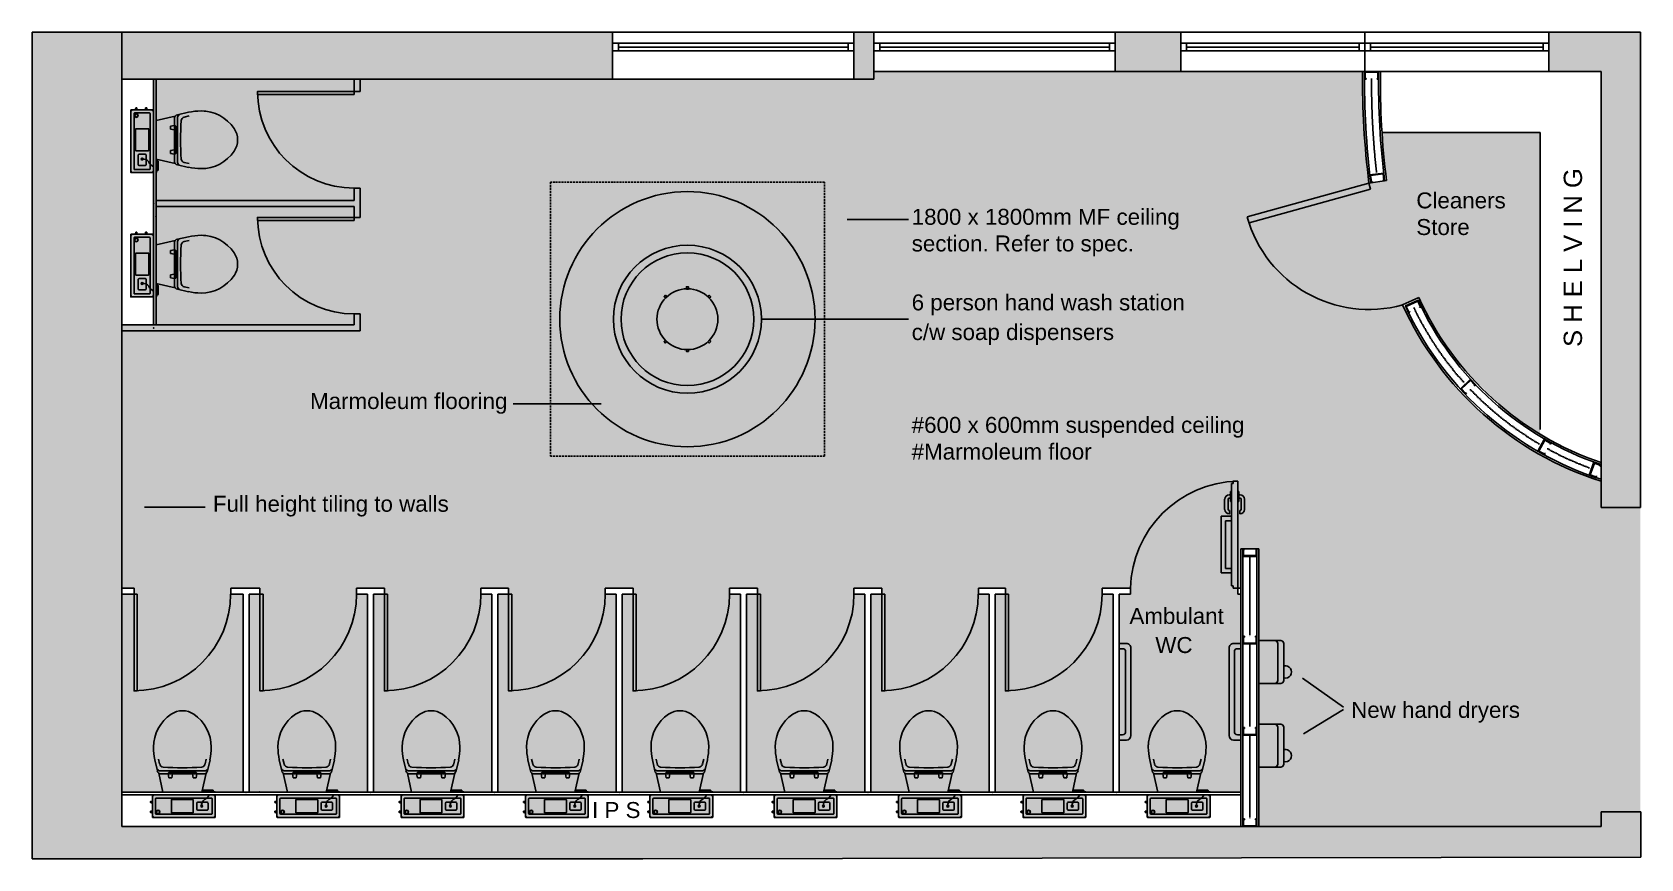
# Model space of a CAD drawing. Extents: x 210 to 10774, y 75 to 5506.
import ezdxf

# ---------------------------------------------------------------- set-up
doc = ezdxf.new("R2010")
doc.units = 0
doc.linetypes.add('BATTING', pattern=[10.16254, 0.00254, -2.54, -5.08, -2.54])
doc.linetypes.add('DASHED', pattern=[19.05, 12.7, -6.35])
doc.layers.get('0').update_dxf_attribs({"linetype": 'CONTINUOUS'})
for name, color, linetype in [('A-FLOOR_FINISH', 7, 'CONTINUOUS'), ('A-ROOF_DETAIL', 7, 'CONTINUOUS'), ('A-SANITARY', 7, 'CONTINUOUS'), ('A-SANITARYFIXTURE-G', 7, 'CONTINUOUS'), ('A-WALL_HATCH', 254, 'CONTINUOUS'), ('A-WINDOW-G', 7, 'CONTINUOUS'), ('ANTI-STATIC_CARPET', 7, 'CONTINUOUS'), ('DOORS', 7, 'CONTINUOUS'), ('NEW_WALL', 7, 'CONTINUOUS'), ('TEXT_EXTRA', 7, 'CONTINUOUS'), ('WALLS', 7, 'CONTINUOUS')]:
    doc.layers.add(name, color=color, linetype=linetype)
doc.styles.add('2_5_ARIAL', font='arial.ttf', dxfattribs={"height": 2.5})
doc.styles.get("Standard").update_dxf_attribs({"font": 'arial.ttf'})

msp = doc.modelspace()

# ---------------------------------------------------------------- texts
at = {"layer": 'TEXT_EXTRA', "color": 0, "linetype": 'CONTINUOUS', "style": '2_5_ARIAL'}
msp.add_text('S H E L V I N G', height=120, rotation=90, dxfattribs=at).set_placement((10388, 3438))
at = {"layer": 'TEXT_EXTRA', "color": 0, "linetype": 'CONTINUOUS'}
for s, p in [('Marmoleum flooring', (2035, 3030)), ('Full height tiling to walls', (1397, 2355)), ('New hand dryers', (8872, 1001)), ('I P S', (3887, 343))]:
    msp.add_text(s, height=105, dxfattribs=at).set_placement(p)
at = {"layer": 'TEXT_EXTRA', "color": 0}
for s, p in [('Ambulant', (7416, 1618)), ('WC', (7586, 1427))]:
    msp.add_text(s, height=105, dxfattribs=at).set_placement(p)

# ---------------------------------------------------------------- blocks, each defined once
blk = doc.blocks.new('*U6')
at = {"layer": 'A-WALL_HATCH', "color": 254, "linetype": 'CONTINUOUS'}
for points in [[(798, 5197), (798, 5506), (4022, 5197)], [(4022, 5197), (798, 5506), (4022, 5506)], [(7322, 5247), (7322, 5506), (7754, 5247)], [(7754, 5247), (7322, 5506), (7754, 5506)], [(10171, 5247), (10171, 5506), (10513, 5247)], [(10513, 5247), (10171, 5506), (10513, 5506)], [(10513, 2384), (10513, 5506), (10772, 2384)], [(10772, 2384), (10513, 5506), (10772, 5506)]]:
    blk.add_solid(points, dxfattribs=at)
blk = doc.blocks.new('*U7')
at = {"layer": 'ANTI-STATIC_CARPET', "color": 7, "linetype": 'CONTINUOUS'}
for points in [[(1007, 513), (1007, 5197), (1514, 513)], [(1514, 513), (1007, 5197), (1514, 5197)], [(1514, 1853), (1514, 5197), (1595, 1853)], [(1595, 1853), (1514, 5197), (1595, 5197)], [(1595, 1853), (1595, 5197), (1635, 1853)], [(1635, 1853), (1595, 5197), (1635, 5197)], [(1635, 1853), (1635, 5197), (1706, 1853)], [(1706, 1853), (1635, 5197), (1706, 5197)], [(1706, 513), (1706, 5197), (2339, 513)], [(2339, 513), (1706, 5197), (2339, 5197)], [(2339, 1853), (2339, 5197), (2340, 1853)], [(2340, 1853), (2339, 5197), (2340, 5197)], [(2340, 1853), (2340, 5197), (2412, 1853)], [(2412, 1853), (2340, 5197), (2412, 5197)], [(2412, 1853), (2412, 5197), (2452, 1853)], [(2452, 1853), (2412, 5197), (2452, 5197)], [(2452, 1853), (2452, 5197), (2523, 1853)], [(2523, 1853), (2452, 5197), (2523, 5197)], [(2523, 513), (2523, 5197), (3157, 513)], [(3157, 513), (2523, 5197), (3157, 5197)], [(3157, 1853), (3157, 5197), (3228, 1853)], [(3228, 1853), (3157, 5197), (3228, 5197)], [(3228, 1853), (3228, 5197), (3268, 1853)], [(3268, 1853), (3228, 5197), (3268, 5197)], [(3268, 1853), (3268, 5197), (3339, 1853)], [(3339, 1853), (3268, 5197), (3339, 5197)], [(3339, 513), (3339, 5197), (3974, 513)], [(3974, 513), (3339, 5197), (3974, 5197)], [(3974, 1853), (3974, 5197), (4045, 1853)], [(4045, 1853), (3974, 5197), (4045, 5197)], [(4045, 1853), (4045, 5197), (4085, 1853)], [(4085, 1853), (4045, 5197), (4085, 5197)], [(4085, 1853), (4085, 5197), (4156, 1853)], [(4156, 1853), (4085, 5197), (4156, 5197)], [(4156, 513), (4156, 5197), (4790, 513)], [(4790, 513), (4156, 5197), (4790, 5197)], [(4790, 1853), (4790, 5197), (4862, 1853)], [(4862, 1853), (4790, 5197), (4862, 5197)], [(4862, 1853), (4862, 5197), (4902, 1853)], [(4902, 1853), (4862, 5197), (4902, 5197)], [(4902, 1853), (4902, 5197), (4973, 1853)], [(4973, 1853), (4902, 5197), (4973, 5197)], [(4973, 513), (4973, 5197), (5607, 513)], [(5607, 513), (4973, 5197), (5607, 5197)], [(5607, 1853), (5607, 5197), (5678, 1853)], [(5678, 1853), (5607, 5197), (5678, 5197)], [(5678, 1853), (5678, 5197), (5718, 1853)], [(5718, 1853), (5678, 5197), (5718, 5197)], [(5718, 1853), (5718, 5197), (5738, 1853)], [(5738, 1853), (5718, 5197), (5738, 5197)], [(5738, 1853), (5738, 5247), (5789, 1853)], [(5789, 1853), (5738, 5247), (5789, 5247)], [(5789, 513), (5789, 5247), (6424, 513)], [(6424, 513), (5789, 5247), (6424, 5247)], [(6424, 1853), (6424, 5247), (6495, 1853)], [(6495, 1853), (6424, 5247), (6495, 5247)], [(6495, 1853), (6495, 5247), (6535, 1853)], [(6535, 1853), (6495, 5247), (6535, 5247)], [(6535, 1853), (6535, 5247), (6602, 1853)], [(6602, 1853), (6535, 5247), (6602, 5247)], [(6602, 513), (6602, 5247), (7236, 513)], [(7236, 513), (6602, 5247), (7236, 5247)], [(7236, 1853), (7236, 5247), (7308, 1853)], [(7308, 1853), (7236, 5247), (7308, 5247)], [(7308, 1853), (7308, 5247), (7348, 1853)], [(7348, 1853), (7308, 5247), (7348, 5247)], [(7348, 1853), (7348, 5247), (7423, 1853)], [(7423, 1853), (7348, 5247), (7423, 5247)], [(7423, 1853), (7423, 5247), (7423, 1813)], [(7423, 1813), (7423, 5247), (7423, 5247)], [(7423, 513), (7423, 5247), (8127, 513)], [(8127, 513), (7423, 5247), (8127, 5247)], [(8127, 1853), (8127, 5247), (8148, 1853)], [(8148, 1853), (8127, 5247), (8148, 5247)], [(8148, 2112), (8148, 5247), (8265, 2112)], [(8265, 2112), (8148, 5247), (8265, 5247)], [(8265, 287), (8265, 5247), (8947, 287)], [(8947, 287), (8265, 5247), (8947, 5247)], [(8947, 287), (8947, 5184), (8989, 287)], [(8989, 287), (8947, 5184), (8989, 4514)], [(9104, 4531), (9075, 4847), (9104, 4847)], [(9104, 287), (9104, 4847), (9210, 287)], [(9210, 287), (9104, 4847), (9210, 4847)], [(9210, 3715), (9210, 4847), (9317, 3762)], [(9317, 3762), (9210, 4847), (9317, 4847)], [(9317, 3762), (9317, 4847), (9352, 3698)], [(9352, 3698), (9317, 4847), (9352, 4847)], [(9352, 3698), (9352, 4847), (9463, 3495)], [(9463, 3495), (9352, 4847), (9463, 4847)], [(9463, 3495), (9463, 4847), (9530, 3408)], [(9530, 3408), (9463, 4847), (9530, 4847)], [(9530, 3408), (9530, 4847), (9647, 3253)], [(9647, 3253), (9530, 4847), (9647, 4847)], [(9647, 3253), (9647, 4847), (9739, 3165)], [(9739, 3165), (9647, 4847), (9739, 4847)], [(9739, 3165), (9739, 4847), (9865, 3042)], [(9865, 3042), (9739, 4847), (9865, 4847)], [(9865, 3042), (9865, 4847), (9975, 2963)], [(9975, 2963), (9865, 4847), (9975, 4847)], [(9975, 2963), (9975, 4847), (10113, 2865)], [(10113, 2865), (9975, 4847), (10113, 4847)], [(9075, 287), (8989, 4514), (9075, 4527)], [(8989, 287), (8989, 4514), (9075, 287)], [(9104, 287), (9075, 4527), (9104, 4531)], [(9075, 287), (9075, 4527), (9104, 287)], [(9210, 287), (9210, 3715), (9317, 287)], [(9317, 287), (9210, 3715), (9317, 3517)], [(798, 1853), (798, 3583), (879, 1853)], [(879, 1853), (798, 3583), (879, 3583)], [(879, 513), (879, 3583), (1007, 513)], [(1007, 513), (879, 3583), (1007, 3583)], [(9317, 287), (9317, 3517), (9352, 287)], [(9352, 287), (9317, 3517), (9352, 3451)], [(9352, 287), (9352, 3451), (9463, 287)], [(9463, 287), (9352, 3451), (9463, 3301)], [(9463, 287), (9463, 3301), (9530, 287)], [(9530, 287), (9463, 3301), (9530, 3210)], [(9530, 287), (9530, 3210), (9647, 287)], [(9647, 287), (9530, 3210), (9647, 3090)], [(9647, 287), (9647, 3090), (9739, 287)], [(9739, 287), (9647, 3090), (9739, 2997)], [(9739, 287), (9739, 2997), (9865, 287)], [(9865, 287), (9739, 2997), (9865, 2898)], [(9865, 287), (9865, 2898), (9975, 287)], [(9975, 287), (9865, 2898), (9975, 2814)], [(9975, 287), (9975, 2814), (10113, 287)], [(10113, 287), (9975, 2814), (10113, 2735)], [(10113, 287), (10113, 2735), (10235, 287)], [(10235, 287), (10113, 2735), (10235, 2665)], [(10235, 287), (10235, 2665), (10513, 287)], [(10513, 287), (10235, 2665), (10513, 2555)], [(10513, 287), (10513, 2384), (10514, 287)], [(10514, 287), (10513, 2384), (10514, 2384)], [(10514, 384), (10514, 2384), (10772, 384)], [(10772, 384), (10514, 2384), (10772, 2384)], [(798, 513), (798, 1813), (798, 513)], [(798, 513), (798, 1813), (798, 1813)], [(798, 513), (798, 1813), (879, 513)], [(879, 513), (798, 1813), (879, 1813)], [(1514, 513), (1514, 1813), (1595, 513)], [(1595, 513), (1514, 1813), (1595, 1813)], [(1635, 513), (1635, 1813), (1706, 513)], [(1706, 513), (1635, 1813), (1706, 1813)], [(2339, 513), (2339, 1853), (2340, 513)], [(2340, 513), (2339, 1853), (2340, 1813)], [(2340, 513), (2340, 1813), (2412, 513)], [(2412, 513), (2340, 1813), (2412, 1813)], [(2452, 513), (2452, 1813), (2523, 513)], [(2523, 513), (2452, 1813), (2523, 1813)], [(3157, 513), (3157, 1813), (3228, 513)], [(3228, 513), (3157, 1813), (3228, 1813)], [(3268, 513), (3268, 1813), (3339, 513)], [(3339, 513), (3268, 1813), (3339, 1813)], [(3974, 513), (3974, 1813), (4045, 513)], [(4045, 513), (3974, 1813), (4045, 1813)], [(4085, 513), (4085, 1813), (4156, 513)], [(4156, 513), (4085, 1813), (4156, 1813)], [(4790, 513), (4790, 1813), (4862, 513)], [(4862, 513), (4790, 1813), (4862, 1813)], [(4902, 513), (4902, 1813), (4973, 513)], [(4973, 513), (4902, 1813), (4973, 1813)], [(5607, 513), (5607, 1813), (5678, 513)], [(5678, 513), (5607, 1813), (5678, 1813)], [(5718, 513), (5718, 1813), (5738, 513)], [(5738, 513), (5718, 1813), (5738, 1813)], [(5738, 513), (5738, 1813), (5789, 513)], [(5789, 513), (5738, 1813), (5789, 1813)], [(6424, 513), (6424, 1813), (6495, 513)], [(6495, 513), (6424, 1813), (6495, 1813)], [(6535, 513), (6535, 1813), (6602, 513)], [(6602, 513), (6535, 1813), (6602, 1813)], [(7236, 513), (7236, 1813), (7308, 513)], [(7308, 513), (7236, 1813), (7308, 1813)], [(7348, 513), (7348, 1813), (7423, 513)], [(7423, 513), (7348, 1813), (7423, 1813)], [(7423, 513), (7423, 1813), (7423, 513)], [(7423, 513), (7423, 1813), (7423, 1813)], [(8127, 513), (8127, 1813), (8148, 513)], [(8148, 513), (8127, 1813), (8148, 1813)]]:
    blk.add_solid(points, dxfattribs=at)
blk = doc.blocks.new('*U8')
at = {"layer": 'A-WALL_HATCH', "color": 254, "linetype": 'CONTINUOUS'}
for points in [[(5606, 5197), (5606, 5506), (5738, 5197)], [(5738, 5197), (5606, 5506), (5738, 5506)]]:
    blk.add_solid(points, dxfattribs=at)
blk = doc.blocks.new('*U9')
at = {"layer": 'A-FLOOR_FINISH', "color": 31, "linetype": 'CONTINUOUS'}
for points in [[(4350, 4076), (4327, 4435), (4350, 4442)], [(4419, 4097), (4350, 4442), (4419, 4449)], [(4350, 4076), (4350, 4442), (4419, 4097)], [(4513, 4106), (4419, 4449), (4513, 4458)], [(4419, 4097), (4419, 4449), (4513, 4106)], [(4513, 4106), (4513, 4458), (4608, 4097)], [(4608, 4097), (4513, 4458), (4608, 4449)], [(4608, 4097), (4608, 4449), (4677, 4076)], [(4677, 4076), (4608, 4449), (4677, 4442)], [(4677, 4076), (4677, 4442), (4699, 4069)], [(4699, 4069), (4677, 4442), (4699, 4435)], [(4109, 3890), (4064, 4326), (4109, 4350)], [(4170, 3964), (4109, 4350), (4170, 4382)], [(4109, 3890), (4109, 4350), (4170, 3964)], [(4193, 3983), (4170, 4382), (4193, 4395)], [(4170, 3964), (4170, 4382), (4193, 3983)], [(4243, 4024), (4193, 4395), (4243, 4410)], [(4193, 3983), (4193, 4395), (4243, 4024)], [(4327, 4069), (4243, 4410), (4327, 4435)], [(4243, 4024), (4243, 4410), (4327, 4069)], [(4327, 4069), (4327, 4435), (4350, 4076)], [(4699, 4069), (4699, 4435), (4783, 4024)], [(4783, 4024), (4699, 4435), (4783, 4410)], [(4783, 4024), (4783, 4410), (4834, 3983)], [(4834, 3983), (4783, 4410), (4834, 4395)], [(4834, 3983), (4834, 4395), (4857, 3964)], [(4857, 3964), (4834, 4395), (4857, 4382)], [(4857, 3964), (4857, 4382), (4917, 3890)], [(4917, 3890), (4857, 4382), (4917, 4350)], [(4917, 3890), (4917, 4350), (4962, 3806)], [(4962, 3806), (4917, 4350), (4962, 4326)], [(4027, 2940), (3921, 4213), (4027, 4300)], [(4037, 3715), (4027, 4300), (4037, 4308)], [(4027, 3620), (4027, 4300), (4037, 3715)], [(4048, 3752), (4037, 4308), (4048, 4317)], [(4037, 3715), (4037, 4308), (4048, 3752)], [(4064, 3806), (4048, 4317), (4064, 4326)], [(4048, 3752), (4048, 4317), (4064, 3806)], [(4064, 3806), (4064, 4326), (4109, 3890)], [(4962, 3806), (4962, 4326), (4979, 3752)], [(4979, 3752), (4962, 4326), (4979, 4317)], [(4979, 3752), (4979, 4317), (4990, 3715)], [(4990, 3715), (4979, 4317), (4990, 4308)], [(4990, 3715), (4990, 4308), (4999, 3620)], [(4999, 3620), (4990, 4308), (4999, 4300)], [(4999, 2940), (4999, 4300), (5106, 3028)], [(5106, 3028), (4999, 4300), (5106, 4213)], [(3921, 3028), (3817, 4086), (3921, 4213)], [(3921, 3028), (3921, 4213), (4027, 2940)], [(5106, 3028), (5106, 4213), (5210, 3155)], [(5210, 3155), (5106, 4213), (5210, 4086)], [(3817, 3155), (3739, 3941), (3817, 4086)], [(3817, 3155), (3817, 4086), (3921, 3028)], [(5210, 3155), (5210, 4086), (5287, 3300)], [(5287, 3300), (5210, 4086), (5287, 3941)], [(3739, 3300), (3692, 3784), (3739, 3941)], [(3739, 3300), (3739, 3941), (3817, 3155)], [(5287, 3300), (5287, 3941), (5335, 3457)], [(5335, 3457), (5287, 3941), (5335, 3784)], [(3692, 3457), (3675, 3620), (3692, 3784)], [(3692, 3457), (3692, 3784), (3739, 3300)], [(5335, 3457), (5335, 3784), (5351, 3620)], [(4027, 2940), (4027, 3620), (4037, 2933)], [(4037, 2933), (4027, 3620), (4037, 3526)], [(4999, 2940), (4990, 3526), (4999, 3620)], [(4037, 2933), (4037, 3526), (4048, 2924)], [(4048, 2924), (4037, 3526), (4048, 3489)], [(4048, 2924), (4048, 3489), (4064, 2915)], [(4064, 2915), (4048, 3489), (4064, 3434)], [(4979, 2924), (4962, 3434), (4979, 3489)], [(4990, 2933), (4979, 3489), (4990, 3526)], [(4979, 2924), (4979, 3489), (4990, 2933)], [(4990, 2933), (4990, 3526), (4999, 2940)], [(4064, 2915), (4064, 3434), (4109, 2891)], [(4109, 2891), (4064, 3434), (4109, 3350)], [(4962, 2915), (4917, 3350), (4962, 3434)], [(4962, 2915), (4962, 3434), (4979, 2924)], [(4109, 2891), (4109, 3350), (4170, 2859)], [(4170, 2859), (4109, 3350), (4170, 3277)], [(4170, 2859), (4170, 3277), (4193, 2846)], [(4193, 2846), (4170, 3277), (4193, 3258)], [(4857, 2859), (4834, 3258), (4857, 3277)], [(4917, 2891), (4857, 3277), (4917, 3350)], [(4857, 2859), (4857, 3277), (4917, 2891)], [(4917, 2891), (4917, 3350), (4962, 2915)], [(4193, 2846), (4193, 3258), (4243, 2831)], [(4243, 2831), (4193, 3258), (4243, 3216)], [(4243, 2831), (4243, 3216), (4327, 2805)], [(4327, 2805), (4243, 3216), (4327, 3171)], [(4327, 2805), (4327, 3171), (4350, 2799)], [(4350, 2799), (4327, 3171), (4350, 3165)], [(4699, 2805), (4677, 3165), (4699, 3171)], [(4783, 2831), (4699, 3171), (4783, 3216)], [(4699, 2805), (4699, 3171), (4783, 2831)], [(4834, 2846), (4783, 3216), (4834, 3258)], [(4783, 2831), (4783, 3216), (4834, 2846)], [(4834, 2846), (4834, 3258), (4857, 2859)], [(4350, 2799), (4350, 3165), (4419, 2792)], [(4419, 2792), (4350, 3165), (4419, 3144)], [(4419, 2792), (4419, 3144), (4513, 2782)], [(4513, 2782), (4419, 3144), (4513, 3134)], [(4608, 2792), (4513, 3134), (4608, 3144)], [(4513, 2782), (4513, 3134), (4608, 2792)], [(4677, 2799), (4608, 3144), (4677, 3165)], [(4608, 2792), (4608, 3144), (4677, 2799)], [(4677, 2799), (4677, 3165), (4699, 2805)]]:
    blk.add_solid(points, dxfattribs=at)
blk = doc.blocks.new('*U10')
at = {"layer": 'A-SANITARY', "color": 254, "linetype": 'CONTINUOUS'}
for points in [[(4243, 3216), (4170, 3964), (4243, 4024)], [(4327, 3171), (4243, 4024), (4327, 4069)], [(4243, 3216), (4243, 4024), (4327, 3171)], [(4419, 3144), (4327, 4069), (4419, 4097)], [(4327, 3171), (4327, 4069), (4419, 3144)], [(4513, 3134), (4419, 4097), (4513, 4106)], [(4419, 3144), (4419, 4097), (4513, 3134)], [(4513, 3134), (4513, 4106), (4608, 3144)], [(4608, 3144), (4513, 4106), (4608, 4097)], [(4608, 3144), (4608, 4097), (4699, 3171)], [(4699, 3171), (4608, 4097), (4699, 4069)], [(4699, 3171), (4699, 4069), (4783, 3216)], [(4783, 3216), (4699, 4069), (4783, 4024)], [(4783, 3216), (4783, 4024), (4857, 3277)], [(4857, 3277), (4783, 4024), (4857, 3964)], [(4170, 3277), (4109, 3890), (4170, 3964)], [(4170, 3277), (4170, 3964), (4243, 3216)], [(4857, 3277), (4857, 3964), (4917, 3350)], [(4917, 3350), (4857, 3964), (4917, 3890)], [(4064, 3434), (4037, 3715), (4064, 3806)], [(4109, 3350), (4064, 3806), (4109, 3890)], [(4064, 3434), (4064, 3806), (4109, 3350)], [(4109, 3350), (4109, 3890), (4170, 3277)], [(4917, 3350), (4917, 3890), (4962, 3434)], [(4962, 3434), (4917, 3890), (4962, 3806)], [(4962, 3434), (4962, 3806), (4990, 3526)], [(4990, 3526), (4962, 3806), (4990, 3715)], [(4037, 3526), (4027, 3620), (4037, 3715)], [(4037, 3526), (4037, 3715), (4064, 3434)], [(4990, 3526), (4990, 3715), (4999, 3620)]]:
    blk.add_solid(points, dxfattribs=at)
blk = doc.blocks.new('*U23')
at = {"color": 254, "linetype": 'CONTINUOUS'}
for points in [[(0, 69), (0, 214), (0, 65)], [(0, 65), (0, 214), (0, 214)], [(0, 65), (0, 214), (1, 62)], [(1, 62), (0, 214), (1, 214)], [(1, 62), (1, 214), (3, 59)], [(3, 59), (1, 214), (3, 214)], [(3, 59), (3, 214), (5, 56)], [(5, 56), (3, 214), (5, 214)], [(5, 56), (5, 214), (7, 53)], [(7, 53), (5, 214), (7, 214)], [(7, 53), (7, 214), (10, 51)], [(10, 51), (7, 214), (10, 214)], [(10, 51), (10, 214), (13, 50)], [(13, 50), (10, 214), (13, 214)], [(13, 50), (13, 214), (17, 49)], [(17, 49), (13, 214), (17, 214)], [(17, 49), (17, 214), (20, 49)], [(20, 49), (17, 214), (20, 214)], [(20, 49), (20, 214), (36, 49)], [(36, 49), (20, 214), (36, 214)], [(36, 49), (36, 214), (36, 49)], [(36, 49), (36, 214), (36, 214)], [(36, 49), (36, 214), (36, 49)], [(36, 49), (36, 214), (36, 214)], [(36, 49), (36, 214), (37, 49)], [(37, 49), (36, 214), (37, 214)], [(37, 31), (37, 214), (39, 24)], [(39, 24), (37, 214), (39, 214)], [(39, 24), (39, 214), (43, 17)], [(43, 17), (39, 214), (43, 214)], [(43, 17), (43, 214), (48, 11)], [(48, 11), (43, 214), (48, 214)], [(48, 11), (48, 214), (54, 6)], [(54, 6), (48, 214), (54, 214)], [(54, 6), (54, 214), (61, 2)], [(61, 2), (54, 214), (61, 214)], [(61, 2), (61, 214), (69, -1)], [(69, -1), (61, 214), (69, 214)], [(69, -1), (69, 214), (76, -1)], [(76, -1), (69, 214), (76, 214)], [(76, -1), (76, 214), (84, -1)], [(84, -1), (76, 214), (84, 214)], [(84, -1), (84, 214), (91, 1)], [(91, 1), (84, 214), (91, 214)], [(91, 1), (91, 214), (97, 4)], [(97, 4), (91, 214), (97, 214)], [(97, 4), (97, 214), (103, 9)], [(103, 9), (97, 214), (103, 214)], [(103, 9), (103, 214), (108, 14)], [(108, 14), (103, 214), (108, 214)], [(108, 14), (108, 214), (112, 20)], [(112, 20), (108, 214), (112, 214)], [(112, 20), (112, 214), (115, 27)], [(115, 27), (112, 214), (115, 214)], [(115, 27), (115, 214), (116, 31)], [(116, 31), (115, 214), (116, 214)], [(116, 49), (116, 214), (117, 49)], [(117, 49), (116, 214), (117, 214)], [(117, 49), (117, 214), (117, 49)], [(117, 49), (117, 214), (117, 214)], [(117, 49), (117, 214), (262, 49)], [(262, 49), (117, 214), (262, 214)], [(262, 49), (262, 214), (266, 49)], [(266, 49), (262, 214), (266, 214)], [(266, 49), (266, 214), (270, 50)], [(270, 50), (266, 214), (270, 214)], [(270, 50), (270, 214), (273, 52)], [(273, 52), (270, 214), (273, 214)], [(273, 52), (273, 214), (276, 55)], [(276, 55), (273, 214), (276, 214)], [(276, 55), (276, 214), (279, 58)], [(279, 58), (276, 214), (279, 214)], [(279, 58), (279, 214), (280, 61)], [(280, 61), (279, 214), (280, 214)], [(280, 61), (280, 214), (282, 65)], [(282, 65), (280, 214), (282, 214)], [(282, 65), (282, 214), (282, 69)], [(282, 69), (282, 214), (282, 214)], [(37, 31), (36, 47), (37, 49)], [(36, 32), (36, 44), (36, 47)], [(36, 32), (36, 47), (37, 31)], [(36, 37), (36, 39), (36, 44)], [(36, 37), (36, 44), (36, 32)], [(116, 31), (116, 49), (117, 34)], [(117, 34), (116, 49), (117, 44)], [(117, 34), (117, 44), (117, 41)]]:
    blk.add_solid(points, dxfattribs=at)
blk = doc.blocks.new('A$C46FF5BAC')
at = {"layer": 'A-SANITARYFIXTURE-G'}
for p, q in [((0, 214), (282, 214)), ((0, 214), (0, 69)), ((282, 214), (282, 69)), ((20, 89), (262, 89)), ((262, 49), (20, 49))]:
    blk.add_line(p, q, dxfattribs=at)
for centre, radius, start, end in [((20, 109), 20, 180, 270), ((262, 109), 20, 270, 0), ((20, 69), 20, 180, 270), ((76, 39), 40.8, 166.9264, 13.0736), ((262, 69), 20, 270, 0)]:
    blk.add_arc(centre, radius, start, end, dxfattribs=at)
at = {"color": 254}
blk.add_blockref('*U23', (0, 0), dxfattribs=at)
blk = doc.blocks.new('*U22')
at = {"layer": 'A-SANITARY', "color": 254, "linetype": 'CONTINUOUS'}
for points in [[(89, 169), (88, 634), (89, 634)], [(89, 169), (89, 634), (89, 635)], [(89, 169), (89, 635), (89, 169)], [(89, 169), (89, 635), (89, 635)], [(89, 169), (89, 635), (90, 168)], [(90, 168), (89, 635), (90, 635)], [(89, 169), (89, 634), (89, 169)], [(95, 167), (90, 636), (95, 641)], [(90, 168), (90, 635), (90, 636)], [(90, 168), (90, 636), (90, 167)], [(90, 167), (90, 636), (90, 636)], [(90, 167), (90, 636), (95, 167)], [(90, 168), (90, 635), (90, 168)], [(120, 167), (95, 641), (120, 664)], [(95, 167), (95, 641), (120, 167)], [(150, 167), (120, 664), (150, 682)], [(120, 167), (120, 664), (150, 167)], [(182, 167), (150, 682), (182, 695)], [(150, 167), (150, 682), (182, 167)], [(215, 167), (182, 695), (215, 702)], [(182, 167), (182, 695), (215, 167)], [(215, 167), (215, 702), (249, 167)], [(249, 167), (215, 702), (249, 695)], [(249, 167), (249, 695), (281, 167)], [(281, 167), (249, 695), (281, 682)], [(281, 167), (281, 682), (310, 167)], [(310, 167), (281, 682), (310, 664)], [(310, 167), (310, 664), (336, 167)], [(336, 167), (310, 664), (336, 641)], [(336, 167), (336, 641), (343, 167)], [(343, 167), (336, 641), (343, 633)], [(39, 363), (29, 505), (39, 546)], [(51, 307), (39, 546), (51, 572)], [(39, 363), (39, 546), (51, 307)], [(52, 302), (51, 572), (52, 575)], [(51, 307), (51, 572), (52, 302)], [(54, 299), (52, 575), (54, 580)], [(52, 302), (52, 575), (54, 299)], [(56, 296), (54, 580), (56, 585)], [(54, 299), (54, 580), (56, 296)], [(57, 295), (56, 585), (57, 586)], [(56, 296), (56, 585), (57, 295)], [(60, 292), (57, 586), (60, 592)], [(57, 295), (57, 586), (60, 292)], [(73, 234), (60, 592), (73, 615)], [(60, 292), (60, 592), (73, 234)], [(75, 226), (73, 615), (75, 617)], [(73, 234), (73, 615), (75, 226)], [(76, 221), (75, 617), (76, 618)], [(75, 226), (75, 617), (75, 224)], [(75, 224), (75, 617), (75, 617)], [(75, 224), (75, 617), (76, 221)], [(76, 219), (76, 618), (76, 619)], [(76, 219), (76, 619), (77, 217)], [(77, 217), (76, 619), (77, 619)], [(76, 221), (76, 618), (76, 219)], [(77, 215), (77, 619), (77, 620)], [(77, 215), (77, 620), (77, 214)], [(77, 214), (77, 620), (77, 620)], [(77, 214), (77, 620), (77, 213)], [(77, 213), (77, 620), (77, 620)], [(77, 213), (77, 620), (78, 213)], [(78, 213), (77, 620), (78, 620)], [(77, 217), (77, 619), (77, 215)], [(87, 170), (78, 620), (87, 632)], [(78, 213), (78, 620), (87, 170)], [(88, 170), (87, 632), (88, 633)], [(87, 170), (87, 632), (88, 170)], [(88, 170), (88, 633), (88, 634)], [(88, 170), (88, 634), (89, 169)], [(88, 170), (88, 633), (88, 170)], [(343, 167), (343, 633), (358, 234)], [(358, 234), (343, 633), (358, 615)], [(358, 234), (358, 615), (371, 292)], [(371, 292), (358, 615), (371, 592)], [(371, 292), (371, 592), (374, 295)], [(374, 295), (371, 592), (374, 586)], [(374, 295), (374, 586), (375, 296)], [(375, 296), (374, 586), (375, 585)], [(375, 296), (375, 585), (377, 299)], [(377, 299), (375, 585), (377, 580)], [(377, 299), (377, 580), (379, 302)], [(379, 302), (377, 580), (379, 576)], [(379, 302), (379, 576), (380, 307)], [(380, 307), (379, 576), (380, 572)], [(380, 307), (380, 572), (392, 359)], [(392, 359), (380, 572), (392, 546)], [(392, 359), (392, 546), (397, 384)], [(397, 384), (392, 546), (397, 524)], [(28, 421), (25, 463), (28, 491)], [(29, 414), (28, 491), (29, 505)], [(28, 421), (28, 491), (29, 414)], [(29, 414), (29, 505), (39, 363)], [(397, 384), (397, 524), (402, 430)], [(402, 430), (397, 524), (402, 504)], [(402, 430), (402, 504), (405, 462)], [(1, 1), (0, 148), (1, 149)], [(0, 2), (0, 147), (0, 148)], [(0, 2), (0, 148), (0, 2)], [(0, 2), (0, 148), (0, 148)], [(0, 2), (0, 148), (0, 2)], [(0, 2), (0, 148), (0, 148)], [(0, 2), (0, 148), (0, 2)], [(0, 2), (0, 148), (0, 148)], [(0, 2), (0, 148), (1, 1)], [(0, 3), (0, 147), (0, 2)], [(0, 2), (0, 147), (0, 147)], [(0, 2), (0, 147), (0, 2)], [(2, 0), (1, 149), (2, 150)], [(1, 1), (1, 149), (1, 1)], [(1, 1), (1, 149), (1, 149)], [(1, 1), (1, 149), (1, 1)], [(1, 1), (1, 149), (1, 149)], [(1, 1), (1, 149), (1, 1)], [(1, 1), (1, 149), (1, 149)], [(1, 1), (1, 149), (1, 1)], [(1, 1), (1, 149), (1, 149)], [(1, 1), (1, 149), (2, 0)], [(2, 0), (2, 150), (2, 0)], [(2, 0), (2, 150), (2, 150)], [(2, 0), (2, 150), (2, 0)], [(2, 0), (2, 150), (2, 150)], [(2, 0), (2, 150), (2, 0)], [(2, 0), (2, 150), (2, 150)], [(2, 0), (2, 150), (2, 0)], [(2, 0), (2, 150), (2, 150)], [(2, 0), (2, 150), (3, 0)], [(3, 0), (2, 150), (3, 150)], [(3, 0), (3, 150), (13, 0)], [(13, 0), (3, 150), (13, 150)], [(13, 170), (13, 178), (13, 179)], [(13, 170), (13, 179), (13, 170)], [(13, 170), (13, 179), (13, 179)], [(13, 170), (13, 179), (14, 170)], [(14, 170), (13, 179), (14, 179)], [(13, 170), (13, 177), (13, 178)], [(13, 170), (13, 178), (13, 170)], [(13, 170), (13, 178), (13, 178)], [(13, 170), (13, 178), (13, 170)], [(13, 170), (13, 177), (13, 170)], [(13, 0), (13, 150), (13, 0)], [(13, 0), (13, 150), (13, 150)], [(13, 0), (13, 150), (13, 0)], [(13, 0), (13, 150), (13, 150)], [(13, 0), (13, 150), (13, 0)], [(13, 0), (13, 150), (13, 150)], [(13, 0), (13, 150), (13, 0)], [(13, 0), (13, 150), (13, 150)], [(13, 0), (13, 150), (14, 0)], [(14, 0), (13, 150), (14, 150)], [(14, 170), (14, 179), (14, 180)], [(14, 170), (14, 180), (15, 170)], [(15, 170), (14, 180), (15, 180)], [(14, 170), (14, 179), (14, 170)], [(14, 0), (14, 150), (14, 0)], [(14, 0), (14, 150), (14, 150)], [(14, 0), (14, 150), (15, 0)], [(15, 0), (14, 150), (15, 150)], [(15, 170), (15, 180), (16, 170)], [(16, 170), (15, 180), (16, 180)], [(15, 0), (15, 150), (16, 0)], [(16, 0), (15, 150), (16, 150)], [(16, 170), (16, 180), (25, 170)], [(25, 170), (16, 180), (25, 180)], [(16, 0), (16, 150), (25, 0)], [(25, 0), (16, 150), (25, 150)], [(25, 170), (25, 180), (28, 170)], [(28, 170), (25, 180), (28, 180)], [(25, 0), (25, 150), (28, 0)], [(28, 0), (25, 150), (28, 150)], [(28, 170), (28, 180), (29, 170)], [(29, 170), (28, 180), (29, 180)], [(28, 0), (28, 150), (29, 0)], [(29, 0), (28, 150), (29, 150)], [(29, 170), (29, 180), (39, 170)], [(39, 170), (29, 180), (39, 180)], [(29, 0), (29, 150), (39, 0)], [(39, 0), (29, 150), (39, 150)], [(39, 170), (39, 180), (51, 170)], [(51, 170), (39, 180), (51, 180)], [(39, 0), (39, 150), (51, 0)], [(51, 0), (39, 150), (51, 150)], [(51, 170), (51, 180), (52, 170)], [(52, 170), (51, 180), (52, 180)], [(51, 0), (51, 150), (52, 0)], [(52, 0), (51, 150), (52, 150)], [(52, 170), (52, 180), (54, 170)], [(54, 170), (52, 180), (54, 180)], [(52, 0), (52, 150), (54, 0)], [(54, 0), (52, 150), (54, 150)], [(54, 170), (54, 180), (56, 170)], [(56, 170), (54, 180), (56, 180)], [(54, 0), (54, 150), (56, 0)], [(56, 0), (54, 150), (56, 150)], [(56, 170), (56, 180), (57, 170)], [(57, 170), (56, 180), (57, 180)], [(56, 0), (56, 150), (57, 0)], [(57, 0), (56, 150), (57, 150)], [(57, 170), (57, 180), (60, 170)], [(60, 170), (57, 180), (60, 180)], [(57, 0), (57, 150), (60, 0)], [(60, 0), (57, 150), (60, 150)], [(60, 170), (60, 180), (73, 170)], [(73, 170), (60, 180), (73, 180)], [(60, 0), (60, 150), (73, 0)], [(73, 0), (60, 150), (73, 150)], [(73, 170), (73, 180), (75, 170)], [(75, 170), (73, 180), (75, 180)], [(73, 0), (73, 150), (75, 0)], [(75, 0), (73, 150), (75, 150)], [(75, 170), (75, 180), (75, 170)], [(75, 170), (75, 180), (75, 180)], [(75, 170), (75, 180), (76, 170)], [(76, 170), (75, 180), (76, 180)], [(75, 0), (75, 150), (75, 0)], [(75, 0), (75, 150), (75, 150)], [(75, 0), (75, 150), (76, 0)], [(76, 0), (75, 150), (76, 150)], [(76, 170), (76, 180), (76, 170)], [(76, 170), (76, 180), (76, 179)], [(76, 170), (76, 179), (77, 170)], [(77, 170), (76, 179), (77, 179)], [(76, 0), (76, 150), (76, 0)], [(76, 0), (76, 150), (76, 150)], [(76, 0), (76, 150), (77, 0)], [(77, 0), (76, 150), (77, 150)], [(77, 170), (77, 179), (77, 170)], [(77, 170), (77, 179), (77, 179)], [(77, 170), (77, 179), (77, 170)], [(77, 170), (77, 179), (77, 178)], [(77, 170), (77, 178), (77, 170)], [(77, 170), (77, 178), (77, 178)], [(77, 170), (77, 178), (78, 170)], [(78, 170), (77, 178), (78, 177)], [(77, 0), (77, 150), (77, 0)], [(77, 0), (77, 150), (77, 150)], [(77, 0), (77, 150), (77, 0)], [(77, 0), (77, 150), (77, 150)], [(77, 0), (77, 150), (77, 0)], [(77, 0), (77, 150), (77, 150)], [(77, 0), (77, 150), (78, 0)], [(78, 0), (77, 150), (78, 150)], [(78, 0), (78, 150), (87, 0)], [(87, 0), (78, 150), (87, 150)], [(87, 0), (87, 150), (88, 0)], [(88, 0), (87, 150), (88, 150)], [(88, 0), (88, 150), (88, 0)], [(88, 0), (88, 150), (88, 150)], [(88, 0), (88, 150), (89, 0)], [(89, 0), (88, 150), (89, 150)], [(89, 0), (89, 150), (89, 0)], [(89, 0), (89, 150), (89, 150)], [(89, 0), (89, 150), (89, 0)], [(89, 0), (89, 150), (89, 150)], [(89, 0), (89, 150), (90, 0)], [(90, 0), (89, 150), (90, 150)], [(90, 0), (90, 150), (90, 0)], [(90, 0), (90, 150), (90, 150)], [(90, 0), (90, 150), (90, 0)], [(90, 0), (90, 150), (90, 150)], [(90, 0), (90, 150), (95, 0)], [(95, 0), (90, 150), (95, 150)], [(95, 0), (95, 150), (120, 0)], [(120, 0), (95, 150), (120, 150)], [(120, 0), (120, 150), (150, 0)], [(150, 0), (120, 150), (150, 150)], [(150, 0), (150, 150), (182, 0)], [(182, 0), (150, 150), (182, 150)], [(182, 0), (182, 150), (215, 0)], [(215, 0), (182, 150), (215, 150)], [(215, 0), (215, 150), (249, 0)], [(249, 0), (215, 150), (249, 150)], [(249, 0), (249, 150), (281, 0)], [(281, 0), (249, 150), (281, 150)], [(281, 0), (281, 150), (310, 0)], [(310, 0), (281, 150), (310, 150)], [(310, 0), (310, 150), (336, 0)], [(336, 0), (310, 150), (336, 150)], [(336, 0), (336, 150), (343, 0)], [(343, 0), (336, 150), (343, 150)], [(343, 0), (343, 150), (358, 0)], [(358, 0), (343, 150), (358, 150)], [(358, 0), (358, 150), (371, 0)], [(371, 0), (358, 150), (371, 150)], [(371, 0), (371, 150), (374, 0)], [(374, 0), (371, 150), (374, 150)], [(374, 0), (374, 150), (375, 0)], [(375, 0), (374, 150), (375, 150)], [(375, 0), (375, 150), (377, 0)], [(377, 0), (375, 150), (377, 150)], [(377, 0), (377, 150), (379, 0)], [(379, 0), (377, 150), (379, 150)], [(379, 0), (379, 150), (380, 0)], [(380, 0), (379, 150), (380, 150)], [(380, 0), (380, 150), (392, 0)], [(392, 0), (380, 150), (392, 150)], [(392, 0), (392, 150), (397, 0)], [(397, 0), (392, 150), (397, 150)], [(397, 0), (397, 150), (402, 0)], [(402, 0), (397, 150), (402, 150)], [(402, 0), (402, 150), (405, 0)], [(405, 0), (402, 150), (405, 150)], [(405, 0), (405, 150), (409, 0)], [(409, 0), (405, 150), (409, 150)], [(409, 0), (409, 150), (410, 0)], [(410, 0), (409, 150), (410, 150)], [(410, 0), (410, 150), (410, 0)], [(410, 0), (410, 150), (410, 150)], [(410, 0), (410, 150), (410, 0)], [(410, 0), (410, 150), (410, 150)], [(410, 0), (410, 150), (410, 0)], [(410, 0), (410, 150), (410, 150)], [(410, 0), (410, 150), (411, 0)], [(411, 0), (410, 150), (411, 150)], [(411, 0), (411, 150), (411, 1)], [(411, 1), (411, 150), (411, 149)], [(411, 1), (411, 149), (411, 1)], [(411, 1), (411, 149), (411, 149)], [(411, 1), (411, 149), (411, 1)], [(411, 1), (411, 149), (411, 149)], [(411, 1), (411, 149), (411, 1)], [(411, 1), (411, 149), (411, 149)], [(411, 1), (411, 149), (411, 1)], [(411, 1), (411, 149), (411, 149)], [(411, 1), (411, 149), (412, 2)], [(412, 2), (411, 149), (412, 148)], [(412, 2), (412, 148), (412, 2)], [(412, 2), (412, 148), (412, 148)], [(412, 2), (412, 148), (412, 2)], [(412, 2), (412, 148), (412, 148)], [(412, 2), (412, 148), (412, 2)], [(412, 2), (412, 148), (412, 148)], [(412, 2), (412, 148), (412, 2)], [(412, 2), (412, 148), (412, 147)], [(412, 2), (412, 147), (412, 3)], [(412, 3), (412, 147), (412, 147)]]:
    blk.add_solid(points, dxfattribs=at)
blk = doc.blocks.new('A$C3FCB6D8E')
at = {"layer": 'A-SANITARY'}
for p, q in [((34, 380), (51, 307)), ((66, 352), (59, 384)), ((372, 384), (365, 352)), ((380, 307), (396, 380)), ((60, 292), (88, 167)), ((360, 307), (71, 307)), ((118, 287), (75, 287)), ((312, 287), (118, 287)), ((125, 262), (121, 287)), ((145, 262), (125, 262)), ((127, 293), (143, 293)), ((127, 287), (127, 293)), ((302, 297), (128, 297)), ((143, 293), (143, 287)), ((150, 287), (145, 262)), ((281, 287), (285, 262)), ((285, 262), (305, 262)), ((287, 293), (287, 287)), ((303, 293), (287, 293)), ((303, 287), (303, 293)), ((305, 262), (310, 287)), ((356, 287), (312, 287)), ((343, 167), (371, 292)), ((0, 3), (0, 147)), ((3, 170), (87, 170)), ((247, 150), (3, 150)), ((13, 177), (13, 170)), ((16, 180), (75, 180)), ((20, 124), (20, 26)), ((23, 127), (94, 127)), ((78, 177), (78, 170)), ((343, 167), (88, 167)), ((343, 167), (90, 167)), ((94, 127), (147, 127)), ((144, 116), (144, 34)), ((147, 127), (166, 127)), ((147, 119), (285, 119)), ((166, 127), (343, 127)), ((247, 150), (409, 150)), ((288, 116), (288, 34)), ((343, 127), (389, 127)), ((392, 124), (392, 26)), ((412, 3), (412, 147)), ((413, 108), (412, 108)), ((413, 108), (413, 102)), ((413, 108), (418, 106)), ((425, 106), (418, 106)), ((418, 106), (418, 104)), ((425, 106), (425, 104)), ((166, 0), (3, 0)), ((23, 23), (94, 23)), ((47, 55), (47, 95)), ((53, 101), (94, 101)), ((53, 49), (94, 49)), ((94, 101), (115, 101)), ((94, 49), (115, 49)), ((94, 23), (247, 23)), ((121, 55), (121, 95)), ((147, 31), (285, 31)), ((409, 0), (166, 0)), ((247, 23), (266, 23)), ((266, 23), (343, 23)), ((343, 23), (389, 23)), ((413, 95), (412, 95)), ((413, 43), (412, 43)), ((413, 30), (412, 30)), ((413, 95), (413, 102)), ((413, 95), (418, 97)), ((413, 43), (413, 37)), ((413, 43), (418, 41)), ((413, 30), (413, 37)), ((413, 30), (418, 32)), ((425, 104), (414, 104)), ((425, 99), (414, 99)), ((425, 39), (414, 39)), ((425, 34), (414, 34)), ((418, 97), (418, 99)), ((425, 98), (418, 98)), ((425, 41), (418, 41)), ((418, 41), (418, 39)), ((418, 32), (418, 34)), ((425, 33), (418, 33)), ((425, 104), (421, 104)), ((421, 100), (421, 104)), ((425, 39), (421, 39)), ((421, 35), (421, 39)), ((425, 98), (425, 99)), ((425, 41), (425, 39)), ((425, 33), (425, 34)), ((426, 100), (426, 104)), ((426, 35), (426, 39))]:
    blk.add_line(p, q, dxfattribs=at)
for centre, radius in [((4, 146), 2.5), ((408, 146), 2.5), ((4, 4), 2.5), ((89, 75), 6), ((89, 75), 4.8), ((375, 37), 12), ((375, 37), 10.5), ((408, 4), 2.5)]:
    blk.add_circle(centre, radius, dxfattribs=at)
for centre, radius, start, end in [((288, 462), 262, 124.145, 180), ((215, 568), 134, 55.855, 124.145), ((143, 462), 262, 0, 55.855), ((406, 462), 380, 180.004, 192.5), ((25, 462), 380, 347.5, 359.996), ((71, 332), 25, 205.488, 270), ((91, 357), 25, 192.5, 265.408), ((215, 1910), 1583, 265.408, 274.592), ((340, 357), 25, 274.592, 347.5), ((360, 332), 25, 269.999, 334.512), ((75, 312), 25, 192.497, 232.568), ((75, 312), 25, 232.573, 270.002), ((118, 292), 5, 270, 0), ((128, 292), 5, 90, 180.001), ((302, 292), 5, 359.999, 90), ((312, 292), 5, 180, 270), ((356, 312), 25, 269.998, 307.427), ((356, 312), 25, 307.432, 347.503), ((3, 167), 3, 90, 180), ((3, 147), 3, 90, 180), ((16, 177), 3, 90, 180), ((23, 124), 3, 90, 180), ((90, 171), 55.4, 202.0161, 248.9729), ((90, 171), 54.7, 202.2799, 248.8349), ((43, 82), 45.8, 350.5269, 53.9505), ((43, 82), 46.4, 350.4942, 53.9169), ((75, 177), 3, 0, 90), ((87, 167), 3, 0, 90), ((147, 116), 3, 90, 180), ((285, 116), 3, 0, 90), ((389, 124), 3, 0, 90), ((409, 147), 3, 0, 90), ((3, 3), 3, 180, 270), ((23, 26), 3, 180, 270), ((53, 95), 5.52, 90, 180), ((53, 55), 5.52, 180, 270), ((115, 95), 5.52, 0, 90), ((115, 55), 5.52, 270, 0), ((147, 34), 3, 180, 270), ((285, 34), 3, 270, 0), ((389, 26), 3, 270, 0), ((409, 3), 3, 270, 0), ((421, 104), 0.5, 90, 180), ((421, 100), 0.5, 180, 270), ((421, 39), 0.5, 90, 180), ((421, 35), 0.5, 180, 270), ((425, 104), 0.5, 0, 90), ((425, 100), 0.5, 270, 0), ((425, 39), 0.5, 0, 90), ((425, 35), 0.5, 270, 0)]:
    blk.add_arc(centre, radius, start, end, dxfattribs=at)
at = {"layer": 'A-SANITARY', "color": 254}
blk.add_blockref('*U22', (0, 0), dxfattribs=at)
blk = doc.blocks.new('*X11')
at = {"layer": 'TEXT_EXTRA', "color": 0, "linetype": 'CONTINUOUS'}
for s, p in [('Cleaners', (9300, 4348)), ('Store', (9300, 4173))]:
    blk.add_text(s, height=105, dxfattribs=at).set_placement(p)
blk = doc.blocks.new('*X12')
at = {"layer": 'TEXT_EXTRA', "color": 0, "linetype": 'CONTINUOUS'}
for s, p in [('6 person hand wash station', (5986, 3678)), ('c/w soap dispensers', (5986, 3483))]:
    blk.add_text(s, height=105, dxfattribs=at).set_placement(p)
blk = doc.blocks.new('*X13')
at = {"layer": 'TEXT_EXTRA'}
blk.add_line((4996, 3620), (5965, 3620), dxfattribs=at)
blk.add_solid([(4996, 3595), (4846, 3620), (4996, 3645)], dxfattribs=at)
blk = doc.blocks.new('H4')
at = {"layer": 'DOORS'}
for p, q in [((0, 0), (0, 0.05)), ((0, 0.05), (0.998749, 0.05)), ((0, 0), (1, 0))]:
    blk.add_line(p, q, dxfattribs=at)
blk.add_arc((0, 0), 1, 0.057296, 90, dxfattribs=at)
blk = doc.blocks.new('*X14')
at = {"layer": 'TEXT_EXTRA'}
blk.add_line((8553, 1262), (8821, 1072), dxfattribs=at)
blk.add_solid([(8538, 1241), (8430, 1348), (8567, 1282)], dxfattribs=at)
blk = doc.blocks.new('*X15')
at = {"layer": 'TEXT_EXTRA'}
blk.add_line((8558, 896), (8821, 1057), dxfattribs=at)
blk.add_solid([(8571, 875), (8430, 818), (8545, 918)], dxfattribs=at)
blk = doc.blocks.new('*X16')
at = {"layer": 'TEXT_EXTRA', "color": 0, "linetype": 'CONTINUOUS'}
for s, p in [('1800 x 1800mm MF ceiling', (5986, 4240)), ('section. Refer to spec.', (5986, 4065))]:
    blk.add_text(s, height=105, dxfattribs=at).set_placement(p)
blk = doc.blocks.new('*X17')
at = {"layer": 'TEXT_EXTRA'}
blk.add_line((5563, 4274), (5965, 4274), dxfattribs=at)
blk.add_solid([(5563, 4249), (5413, 4274), (5563, 4299)], dxfattribs=at)
blk = doc.blocks.new('*X18')
at = {"layer": 'TEXT_EXTRA'}
blk.add_line((3947, 3063), (3368, 3063), dxfattribs=at)
blk.add_solid([(3947, 3088), (4097, 3063), (3947, 3038)], dxfattribs=at)
blk = doc.blocks.new('*X19')
at = {"layer": 'TEXT_EXTRA'}
blk.add_line((948, 2385), (1346, 2385), dxfattribs=at)
blk.add_solid([(948, 2360), (798, 2385), (948, 2410)], dxfattribs=at)
blk = doc.blocks.new('*X20')
at = {"layer": 'TEXT_EXTRA', "color": 0, "linetype": 'CONTINUOUS'}
for s, p in [('#600 x 600mm suspended ceiling', (5986, 2873)), ('#Marmoleum floor', (5986, 2698))]:
    blk.add_text(s, height=105, dxfattribs=at).set_placement(p)
blk = doc.blocks.new('*U21')
at = {"layer": 'A-WALL_HATCH', "color": 254, "linetype": 'CONTINUOUS'}
for points in [[(210, 75), (210, 5506), (210, 5506)], [(210, 75), (210, 5506), (798, 75)], [(798, 75), (210, 5506), (798, 5506)], [(10514, 86), (10514, 384), (10774, 86)], [(10774, 86), (10514, 384), (10774, 384)], [(10774, 86), (10774, 384), (10774, 86)], [(798, 75), (798, 287), (4220, 75)], [(4220, 75), (798, 287), (4220, 287)], [(4220, 75), (4220, 287), (8802, 83)], [(8802, 83), (4220, 287), (8802, 287)], [(8802, 83), (8802, 287), (10514, 86)], [(10514, 86), (8802, 287), (10514, 287)]]:
    blk.add_solid(points, dxfattribs=at)

# ---------------------------------------------------------------- linework, layer by layer
for p in [(1007, 4380), (1024, 4294), (1007, 3563), (1615, 496), (1701, 513), (2432, 496), (3248, 496), (4065, 496), (4882, 496), (5698, 496), (6515, 496), (7332, 496)]:
    msp.add_point(p)
at = {"layer": 'A-ROOF_DETAIL', "linetype": 'DASHED'}
msp.add_lwpolyline([(3613, 2720), (5413, 2720), (5413, 4520), (3613, 4520)], close=True, dxfattribs=at)
at = {"layer": 'A-SANITARY'}
for p, q in [((1007, 3583), (1007, 5197)), ((1024, 3583), (1024, 5197)), ((8148, 513), (798, 513)), ((8148, 496), (798, 496))]:
    msp.add_line(p, q, dxfattribs=at)
at = {"layer": 'A-SANITARY', "linetype": 'CONTINUOUS'}
for p, q in [((2324, 5197), (2324, 5115)), ((2364, 5115), (2364, 5195)), ((2324, 5115), (2364, 5115)), ((2324, 5096), (2324, 5115)), ((2324, 4481), (2324, 4400)), ((2324, 4481), (2364, 4481)), ((2364, 4289), (2364, 4481)), ((1024, 4400), (2324, 4400)), ((1024, 4360), (2324, 4360)), ((2324, 4360), (2324, 4289)), ((2324, 4289), (2364, 4289)), ((2324, 4269), (2324, 4289)), ((2324, 3655), (2324, 3583)), ((2324, 3655), (2364, 3655)), ((2364, 3655), (2364, 3543)), ((798, 3583), (2324, 3583)), ((798, 3543), (2364, 3543)), ((798, 1813), (879, 1813)), ((879, 1853), (800, 1853)), ((879, 1813), (879, 1853)), ((899, 1813), (879, 1813)), ((1514, 1813), (1514, 1853)), ((1706, 1853), (1514, 1853)), ((1514, 1813), (1595, 1813)), ((1595, 513), (1595, 1813)), ((1635, 513), (1635, 1813)), ((1635, 1813), (1706, 1813)), ((1706, 1813), (1706, 1853)), ((1726, 1813), (1706, 1813)), ((2523, 1853), (2340, 1853)), ((2340, 1813), (2340, 1853)), ((2340, 1813), (2412, 1813)), ((2412, 513), (2412, 1813)), ((2452, 513), (2452, 1813)), ((2452, 1813), (2523, 1813)), ((2523, 1813), (2523, 1853)), ((2543, 1813), (2523, 1813)), ((3339, 1853), (3157, 1853)), ((3157, 1813), (3157, 1853)), ((3157, 1813), (3228, 1813)), ((3228, 513), (3228, 1813)), ((3268, 513), (3268, 1813)), ((3268, 1813), (3339, 1813)), ((3339, 1813), (3339, 1853)), ((3359, 1813), (3339, 1813)), ((4156, 1853), (3974, 1853)), ((3974, 1813), (3974, 1853)), ((3974, 1813), (4045, 1813)), ((4045, 513), (4045, 1813)), ((4085, 513), (4085, 1813)), ((4085, 1813), (4156, 1813)), ((4156, 1813), (4156, 1853)), ((4176, 1813), (4156, 1813)), ((4973, 1853), (4790, 1853)), ((4790, 1813), (4790, 1853)), ((4790, 1813), (4862, 1813)), ((4862, 513), (4862, 1813)), ((4902, 513), (4902, 1813)), ((4902, 1813), (4973, 1813)), ((4973, 1813), (4973, 1853)), ((4993, 1813), (4973, 1813)), ((5789, 1853), (5607, 1853)), ((5607, 1813), (5607, 1853)), ((5607, 1813), (5678, 1813)), ((5678, 513), (5678, 1813)), ((5718, 513), (5718, 1813)), ((5718, 1813), (5789, 1813)), ((5789, 1813), (5789, 1853)), ((5809, 1813), (5789, 1813)), ((6602, 1853), (6424, 1853)), ((6424, 1813), (6424, 1853)), ((6424, 1813), (6495, 1813)), ((6495, 513), (6495, 1813)), ((6535, 513), (6535, 1813)), ((6535, 1813), (6606, 1813)), ((6602, 1813), (6602, 1853)), ((6622, 1813), (6602, 1813)), ((7423, 1853), (7236, 1853)), ((7236, 1813), (7236, 1853)), ((7236, 1813), (7308, 1813)), ((7308, 513), (7308, 1813)), ((7348, 513), (7348, 1813)), ((7348, 1813), (7423, 1813)), ((7423, 1813), (7423, 1853)), ((8148, 1853), (8127, 1853)), ((8127, 1813), (8148, 1813)), ((7396, 1490), (7348, 1490)), ((8100, 1490), (8148, 1490)), ((7371, 1455), (7348, 1455)), ((7391, 1435), (7391, 910)), ((7426, 1460), (7426, 885)), ((8070, 1460), (8070, 885)), ((8105, 1435), (8105, 910)), ((8125, 1455), (8148, 1455)), ((7371, 890), (7348, 890)), ((7396, 855), (7348, 855)), ((8100, 855), (8148, 855)), ((8125, 890), (8148, 890))]:
    msp.add_line(p, q, dxfattribs=at)
at = {"layer": 'A-SANITARY', "linetype": 'CONTINUOUS', "flags": 128}
for points in [[(2324, 5115), (1689, 5115), (1689, 5096), (2324, 5096)], [(2324, 4289), (1689, 4289), (1689, 4269), (2324, 4269)], [(879, 1813), (879, 1178), (899, 1178), (899, 1813)], [(1706, 1813), (1706, 1178), (1726, 1178), (1726, 1813)], [(2523, 1813), (2523, 1178), (2543, 1178), (2543, 1813)], [(3339, 1813), (3339, 1178), (3359, 1178), (3359, 1813)], [(4156, 1813), (4156, 1178), (4176, 1178), (4176, 1813)], [(4973, 1813), (4973, 1178), (4993, 1178), (4993, 1813)], [(5789, 1813), (5789, 1178), (5809, 1178), (5809, 1813)], [(6602, 1813), (6602, 1178), (6622, 1178), (6622, 1813)]]:
    msp.add_lwpolyline(points, dxfattribs=at)
at = {"layer": 'A-SANITARY', "linetype": 'CONTINUOUS'}
for points in [[(4507, 3820), (4507, 3833), (4520, 3833), (4520, 3820)], [(4520, 3818), (4507, 3818)], [(4379, 3768), (4370, 3777), (4360, 3768), (4369, 3759)], [(4648, 3768), (4657, 3777), (4666, 3768), (4657, 3759)], [(4379, 3472), (4370, 3463), (4360, 3473), (4369, 3482)], [(4507, 3420), (4507, 3408), (4520, 3408), (4520, 3420)], [(4648, 3472), (4657, 3463), (4666, 3473), (4657, 3482)]]:
    msp.add_lwpolyline(points, dxfattribs=at)
for radius in [838, 486, 436, 200]:
    msp.add_circle((4513, 3620), radius, dxfattribs=at)
for centre, radius, start, end in [((2324, 5115), 634, 180, 270), ((2324, 4289), 634, 180, 270), ((879, 1813), 634, 270, 0), ((1706, 1813), 634, 270, 0), ((2523, 1813), 634, 270, 0), ((3339, 1813), 634, 270, 0), ((4156, 1813), 634, 270, 0), ((4973, 1813), 634, 270, 0), ((5789, 1813), 634, 270, 0), ((6602, 1813), 634, 270, 0), ((7396, 1460), 30, 359.9999, 90), ((8100, 1460), 30, 90, 180.0001), ((7371, 1435), 20, 359.9999, 90), ((8125, 1435), 20, 90, 180.0001), ((7371, 910), 20, 269.9999, 359.9999), ((7396, 885), 30, 269.9999, 359.9999), ((8100, 885), 30, 180.0001, 270.0001), ((8125, 910), 20, 180.0001, 270.0001)]:
    msp.add_arc(centre, radius, start, end, dxfattribs=at)
at = {"layer": 'A-SANITARY'}
for p in [(1024, 4294), (1701, 513)]:
    msp.add_point(p, dxfattribs=at)
at = {"layer": 'A-WINDOW-G'}
for p, q in [((4022, 5197), (4022, 5506)), ((7322, 5506), (7322, 5247)), ((7754, 5506), (7754, 5247)), ((8962, 5506), (8962, 5247)), ((5606, 5433), (4022, 5433)), ((4060, 5433), (4060, 5383)), ((4060, 5408), (5568, 5408)), ((5568, 5433), (5568, 5383)), ((7322, 5433), (5738, 5433)), ((5776, 5433), (5776, 5383)), ((5776, 5408), (7285, 5408)), ((7285, 5433), (7285, 5383)), ((8962, 5433), (7754, 5433)), ((7791, 5433), (7791, 5383)), ((7791, 5408), (8925, 5408)), ((8925, 5433), (8925, 5383)), ((10171, 5433), (8962, 5433)), ((9000, 5433), (9000, 5383)), ((9000, 5408), (10134, 5408)), ((10134, 5433), (10134, 5383)), ((5606, 5383), (4022, 5383)), ((7322, 5383), (5738, 5383)), ((8962, 5383), (7754, 5383)), ((10171, 5383), (8962, 5383))]:
    msp.add_line(p, q, dxfattribs=at)
at = {"layer": 'DOORS'}
for p, q in [((8086, 1868), (8086, 2540)), ((8086, 2540), (8098, 2540)), ((8098, 2540), (8098, 2557)), ((8098, 2557), (8127, 2557)), ((8127, 2557), (8127, 1813)), ((8041, 2370), (8041, 2438)), ((8064, 2370), (8064, 2438)), ((8070, 2466), (8079, 2466)), ((8070, 2444), (8079, 2444)), ((8079, 2487), (8086, 2487)), ((8079, 2423), (8079, 2487)), ((8127, 2487), (8134, 2487)), ((8134, 2487), (8134, 2423)), ((8134, 2466), (8144, 2466)), ((8134, 2444), (8144, 2444)), ((8149, 2370), (8149, 2438)), ((8172, 2370), (8172, 2438)), ((8018, 2325), (8018, 1954)), ((8018, 2325), (8086, 2325)), ((8070, 2364), (8074, 2364)), ((8070, 2342), (8074, 2342)), ((8074, 2342), (8074, 2364)), ((8086, 2423), (8079, 2423)), ((8134, 2423), (8127, 2423)), ((8142, 2342), (8142, 2364)), ((8142, 2364), (8144, 2364)), ((8142, 2342), (8144, 2342)), ((8047, 1983), (8047, 2296)), ((8086, 2296), (8047, 2296)), ((8018, 1954), (8086, 1954)), ((8047, 1983), (8086, 1983)), ((8098, 1868), (8086, 1868)), ((8098, 1853), (8098, 1868)), ((8098, 1853), (8148, 1853))]:
    msp.add_line(p, q, dxfattribs=at)
for centre, radius, start, end in [((8145, 1834), 723, 91.4386, 178.5614), ((8070, 2438), 28.1, 90, 180), ((8070, 2438), 5.63, 90, 180), ((8144, 2438), 28.1, 0, 90), ((8144, 2438), 5.63, 0, 90), ((8070, 2370), 28.1, 180, 270), ((8070, 2370), 5.63, 180, 270), ((8144, 2370), 28.1, 270, 0), ((8144, 2370), 5.63, 270, 0)]:
    msp.add_arc(centre, radius, start, end, dxfattribs=at)
at = {"layer": 'NEW_WALL', "linetype": 'CONTINUOUS'}
for p, q in [((8970, 5197), (8970, 5202)), ((9042, 5202), (9042, 5197)), ((9011, 4520), (9010, 4525)), ((9081, 4533), (9082, 4528)), ((9321, 3701), (9323, 3696)), ((9258, 3666), (9256, 3670)), ((9679, 3185), (9683, 3182)), ((9630, 3132), (9627, 3136)), ((10177, 2802), (10181, 2800)), ((10146, 2737), (10141, 2739)), ((10505, 2657), (10510, 2655)), ((10486, 2587), (10481, 2589)), ((8171, 2107), (8171, 2112)), ((8243, 2112), (8243, 2107)), ((8171, 1532), (8171, 1537)), ((8243, 1537), (8243, 1532)), ((8171, 932), (8171, 937)), ((8243, 937), (8243, 932)), ((8171, 332), (8171, 337)), ((8243, 337), (8243, 332))]:
    msp.add_line(p, q, dxfattribs=at)
for points in [[(9042, 5197), (9052, 5197), (9052, 5247), (8960, 5247), (8960, 5197), (8970, 5197)], [(9042, 5202), (9047, 5202), (9047, 5242), (8965, 5242), (8965, 5202), (8970, 5202)], [(9082, 4528), (9092, 4529), (9086, 4579), (8995, 4568), (9001, 4519), (9011, 4520)], [(9081, 4533), (9086, 4534), (9082, 4574), (9000, 4564), (9005, 4524), (9010, 4525)], [(9323, 3696), (9332, 3701), (9311, 3746), (9228, 3707), (9249, 3662), (9258, 3666)], [(9321, 3701), (9326, 3703), (9309, 3739), (9234, 3704), (9251, 3668), (9256, 3670)], [(9683, 3182), (9690, 3188), (9656, 3225), (9589, 3162), (9623, 3126), (9630, 3132)], [(9679, 3185), (9683, 3189), (9656, 3218), (9596, 3162), (9623, 3133), (9627, 3136)], [(10181, 2800), (10186, 2808), (10142, 2833), (10097, 2753), (10141, 2728), (10146, 2737)], [(10177, 2802), (10179, 2806), (10144, 2826), (10104, 2754), (10139, 2735), (10141, 2739)], [(10510, 2655), (10513, 2665), (10466, 2681), (10435, 2595), (10482, 2578), (10486, 2587)], [(10505, 2657), (10506, 2662), (10469, 2675), (10442, 2598), (10479, 2584), (10481, 2589)], [(8171, 2112), (8161, 2112), (8161, 2062), (8253, 2062), (8253, 2112), (8243, 2112)], [(8171, 2107), (8166, 2107), (8166, 2067), (8248, 2067), (8248, 2107), (8243, 2107)], [(8171, 1537), (8161, 1537), (8161, 1487), (8253, 1487), (8253, 1537), (8243, 1537)], [(8171, 1532), (8166, 1532), (8166, 1492), (8248, 1492), (8248, 1532), (8243, 1532)], [(8171, 937), (8161, 937), (8161, 887), (8253, 887), (8253, 937), (8243, 937)], [(8171, 932), (8166, 932), (8166, 892), (8248, 892), (8248, 932), (8243, 932)], [(8171, 337), (8161, 337), (8161, 287), (8253, 287), (8253, 337), (8243, 337)], [(8171, 332), (8166, 332), (8166, 292), (8248, 292), (8248, 332), (8243, 332)]]:
    msp.add_lwpolyline(points, dxfattribs=at)
at = {"layer": 'NEW_WALL', "linetype": 'BATTING'}
for points in [[(9040, 4574, -0.029694), (9006, 5197)], [(9622, 3194, -0.072434), (9285, 3692)], [(10120, 2793, -0.070884), (9656, 3157, -0.070884)], [(10450, 2638, -0.037777), (10163, 2768)]]:
    msp.add_lwpolyline(points, format="xyb", dxfattribs=at)
for points in [[(8207, 2062), (8207, 1537)], [(8207, 1487), (8207, 937)], [(8207, 887), (8207, 337)]]:
    msp.add_lwpolyline(points, dxfattribs=at)
at = {"layer": 'WALLS'}
for p, q in [((210, 75), (210, 5506)), ((210, 5506), (10772, 5506)), ((798, 287), (798, 5506)), ((798, 3947), (798, 5506)), ((5606, 5197), (5606, 5506)), ((5738, 5197), (5738, 5506)), ((10171, 5506), (10171, 5247)), ((10772, 2384), (10772, 5506)), ((8962, 5383), (8962, 5433)), ((798, 5197), (969, 5197)), ((798, 5197), (2315, 5197)), ((986, 5197), (5356, 5197)), ((5356, 5197), (5606, 5197)), ((5606, 5197), (5738, 5197)), ((5738, 5247), (10282, 5247)), ((10513, 5247), (10282, 5247)), ((10513, 2465), (10513, 5247)), ((9078, 4847), (10113, 4847)), ((10113, 2896), (10113, 4847)), ((10513, 2465), (10513, 2384)), ((10513, 2384), (10772, 2384)), ((8148, 287), (8148, 2112)), ((8148, 2112), (8265, 2112)), ((8161, 287), (8161, 2112)), ((8253, 287), (8253, 2112)), ((8265, 287), (8265, 2112)), ((210, 605), (210, 605)), ((10514, 384), (10514, 287)), ((10514, 384), (10774, 384)), ((10774, 384), (10774, 86)), ((8802, 287), (798, 287)), ((10514, 287), (8802, 287)), ((210, 75), (4220, 75)), ((4220, 75), (10774, 86))]:
    msp.add_line(p, q, dxfattribs=at)
at = {"layer": 'WALLS', "linetype": 'CONTINUOUS'}
for p, q in [((8989, 4514), (9104, 4531)), ((9210, 3715), (9317, 3762))]:
    msp.add_line(p, q, dxfattribs=at)
for points in [[(8989, 4514, -0.033837), (8947, 5247)], [(9001, 4516, -0.033825), (8960, 5247)], [(9092, 4529, -0.033736), (9052, 5246)], [(9104, 4531, -0.033788), (9064, 5247)], [(10513, 2555, -0.212154), (9210, 3715, -0.211665)], [(10513, 2665, -0.206207), (9311, 3746, -0.206207)], [(10513, 2678, -0.207249), (9317, 3762, -0.207249)], [(10513, 2568, -0.205295), (9244, 3672, -0.205295)]]:
    msp.add_lwpolyline(points, format="xyb", dxfattribs=at)

# ---------------------------------------------------------------- block references
at = {"layer": 'A-FLOOR_FINISH', "color": 31}
msp.add_blockref('*U9', (0, 0), dxfattribs=at)
at = {"layer": 'A-SANITARY', "xscale": -1, "rotation": 270}
for p in [(857, 4583), (857, 3766)]:
    msp.add_blockref('A$C3FCB6D8E', p, dxfattribs=at)
at = {"layer": 'A-SANITARY', "color": 254}
msp.add_blockref('*U10', (0, 0), dxfattribs=at)
at = {"layer": 'A-SANITARY', "xscale": -1}
for p in [(1412, 346), (2229, 346), (3045, 346), (3862, 346), (4679, 346), (5495, 346), (6312, 346), (7129, 346), (7945, 346)]:
    msp.add_blockref('A$C3FCB6D8E', p, dxfattribs=at)
at = {"layer": 'A-WALL_HATCH', "color": 254}
for name in ['*U21', '*U6', '*U8']:
    msp.add_blockref(name, (0, 0), dxfattribs=at)
at = {"layer": 'A-WINDOW-G', "color": 5, "rotation": 89.99999999999999}
for p in [(8479, 1227), (8479, 677)]:
    msp.add_blockref('A$C46FF5BAC', p, dxfattribs=at)
at = {"layer": 'ANTI-STATIC_CARPET', "color": 7, "linetype": 'CONTINUOUS'}
msp.add_blockref('*U7', (0, 0), dxfattribs=at)
at = {"layer": 'DOORS', "xscale": 829.9999999999857, "yscale": 829.9999999999857, "zscale": 1000, "rotation": 195.5026588302118}
msp.add_blockref('H4', (8989, 4514), dxfattribs=at)
at = {"layer": 'TEXT_EXTRA', "color": 0}
for name in ['*X11', '*X16', '*X12', '*X20']:
    msp.add_blockref(name, (0, 0), dxfattribs=at)
at = {"layer": 'TEXT_EXTRA'}
for name in ['*X17', '*X13', '*X18', '*X19', '*X14', '*X15']:
    msp.add_blockref(name, (0, 0), dxfattribs=at)

msp.set_redraw_order([(e.dxf.handle, doc.entitydb.next_handle()) for e in msp.query("TEXT MTEXT ATTDEF DIMENSION ARC_DIMENSION")])  # texts and dimensions are drawn at this point

doc.saveas('drawing.dxf')
